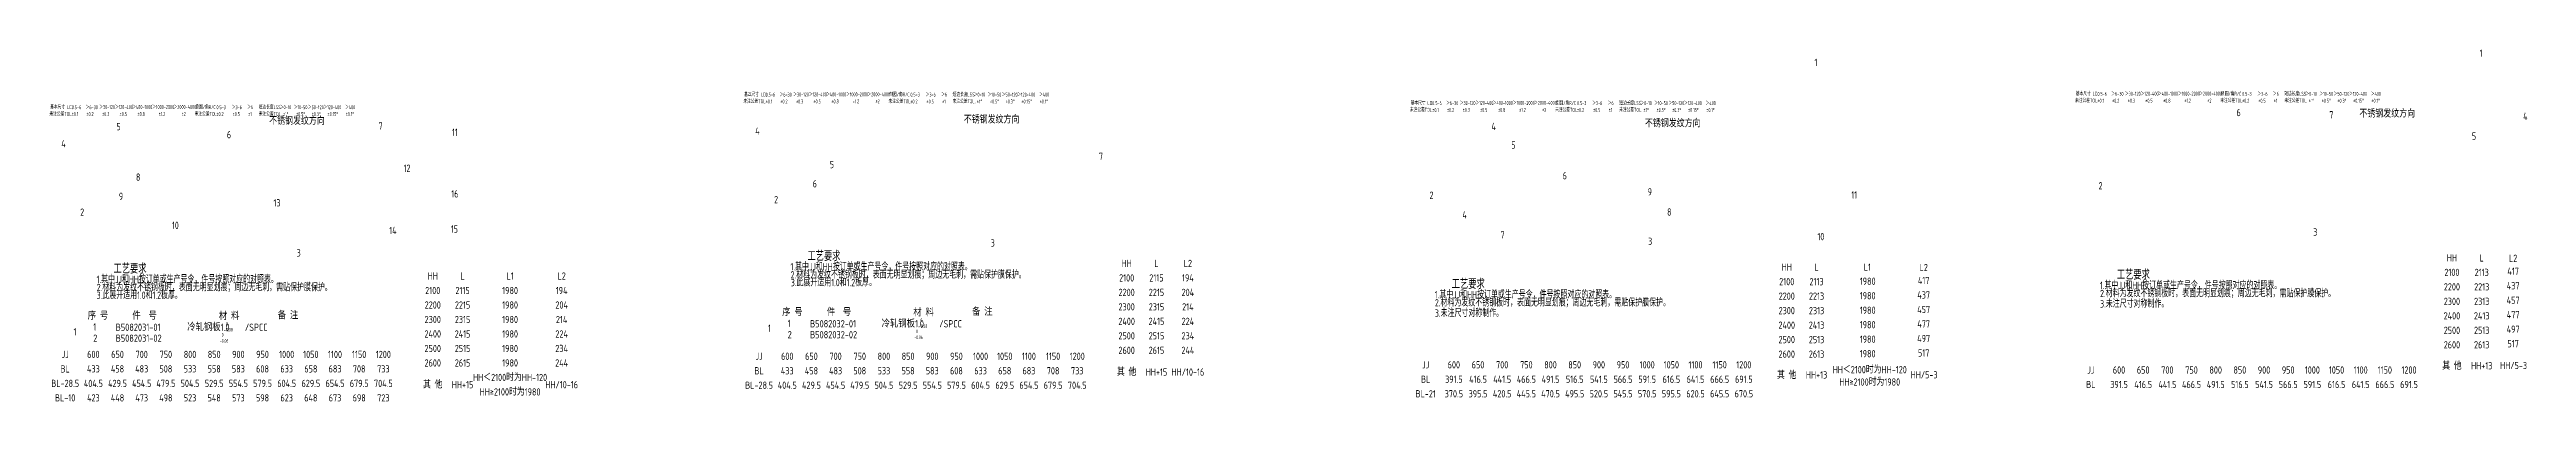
# Model space of a CAD drawing. Header units: inches. Extents: x 14216 to 120088, y -29410 to 23559.
# Drawn here: x 80133 to 84677, y 11390 to 12036 of the extents above; entities that cross this region are included whole.
import ezdxf
from ezdxf.enums import TextEntityAlignment as Align

# ---------------------------------------------------------------- set-up
doc = ezdxf.new("R2010")
doc.units = ezdxf.units.IN
doc.header["$LTSCALE"] = 0.3
doc.header["$MEASUREMENT"] = 0
for name, color, linetype in [('2', 2, 'Continuous'), ('2细实线', 2, 'Continuous'), ('6', 3, 'Continuous'), ('7', 4, 'Continuous')]:
    doc.layers.add(name, color=color, linetype=linetype)
doc.layers.add('粗实线', color=7, linetype='Continuous', lineweight=30)
doc.styles.add('HZ', font='isocp2.shx', dxfattribs={"width": 0.7, "bigfont": 'hztxt.shx'})

msp = doc.modelspace()

# ---------------------------------------------------------------- texts
at = {"layer": '2', "color": 6, "style": 'HZ', "width": 0.8}
for p in [(80535.565, 11893.766), (81809.963, 11896.152), (83059.529, 11889.271), (84370.271, 11907.029)]:
    msp.add_text('不锈钢发纹方向', height=13.5, dxfattribs=at).set_placement(p, align=Align.BOTTOM_LEFT)
at = {"layer": '2', "color": 6, "style": 'HZ', "width": 0.7}
for s, p in [('1.其中JJ和HH按订单或生产号令，件号按照对应的对照表。', (81491.917, 11630.169)), ('1.其中JJ和HH按订单或生产号令，件号按照对应的对照表。', (80218.875, 11606.989)), ('3.此展开适用1.0和1.2板厚。', (80218.976, 11577.87)), ('2.材料为发纹不锈钢板时，表面无明显划痕；周边无毛刺，需贴保护膜保护。', (80219.168, 11592.244)), ('2.材料为发纹不锈钢板时，表面无明显划痕；周边无毛刺，需贴保护膜保护。', (81492.21, 11615.424)), ('3.此展开适用1.0和1.2板厚。', (81492.489, 11601.196)), ('1.其中JJ和HH按订单或生产号令，件号按照对应的对照表。', (82673.906, 11578.938)), ('1.其中JJ和HH按订单或生产号令，件号按照对应的对照表。', (83894.243, 11595.945)), ('2.材料为发纹不锈钢板时，表面无明显划痕；周边无毛刺，需贴保护膜保护。', (83894.537, 11581.2)), ('3.未注尺寸对称制作。', (82674.193, 11545.07)), ('2.材料为发纹不锈钢板时，表面无明显划痕；周边无毛刺，需贴保护膜保护。', (82674.199, 11564.193)), ('3.未注尺寸对称制作。', (83894.531, 11562.077))]:
    msp.add_text(s, height=13.5, dxfattribs=at).set_placement(p)
at = {"layer": '2', "style": 'HZ', "width": 0.8}
for s, p in [('HH', (82108.698, 11643.138)), ('L', (82163.375, 11643.138)), ('L2', (82221.009, 11643.138)), ('HH', (83319.71, 11636.236)), ('L', (83374.388, 11636.236)), ('L1', (83467.581, 11636.236)), ('L2', (83570.932, 11635.569)), ('2100', (84540.048, 11626.643)), ('HH', (84540.048, 11653.243)), ('2113', (84594.725, 11626.643)), ('L', (84594.725, 11653.243)), ('417', (84652.359, 11628.73)), ('L2', (84652.359, 11652.576)), ('2100', (80835.655, 11593.358)), ('HH', (80835.655, 11619.958)), ('2115', (80890.333, 11593.358)), ('L', (80890.333, 11619.958)), ('1980', (80977.522, 11593.358)), ('L1', (80977.522, 11619.958)), ('194', (81072.1, 11593.358)), ('L2', (81072.1, 11619.958)), ('2200', (82108.698, 11589.938)), ('2100', (82108.698, 11616.538)), ('2215', (82163.375, 11589.938)), ('2115', (82163.375, 11616.538)), ('204', (82221.009, 11589.938)), ('194', (82221.009, 11616.538)), ('2200', (83319.71, 11583.036)), ('2100', (83319.71, 11609.636)), ('2213', (83374.388, 11583.036)), ('2113', (83374.388, 11609.636)), ('1980', (83468.189, 11610.383)), ('1980', (83468.189, 11583.783)), ('437', (83570.932, 11585.123)), ('417', (83570.932, 11611.723)), ('2200', (84540.048, 11600.043)), ('2213', (84594.725, 11600.043)), ('437', (84652.359, 11602.13)), ('2300', (80835.655, 11540.158)), ('2200', (80835.655, 11566.758)), ('2315', (80890.333, 11540.158)), ('2215', (80890.333, 11566.758)), ('1980', (80977.522, 11566.758)), ('1980', (80977.522, 11540.158)), ('204', (81072.1, 11566.758)), ('214', (81072.1, 11540.158)), ('2400', (82108.698, 11536.738)), ('2300', (82108.698, 11563.338)), ('2415', (82163.375, 11536.738)), ('2315', (82163.375, 11563.338)), ('224', (82221.009, 11536.738)), ('214', (82221.009, 11563.338)), ('2300', (83319.71, 11556.436)), ('2313', (83374.388, 11556.436)), ('1980', (83468.189, 11557.183)), ('457', (83570.932, 11558.523)), ('2400', (84540.048, 11546.843)), ('2300', (84540.048, 11573.443)), ('2413', (84594.725, 11546.843)), ('2313', (84594.725, 11573.443)), ('457', (84652.359, 11575.53)), ('477', (84652.359, 11548.93)), ('2400', (80835.655, 11513.558)), ('2415', (80890.333, 11513.558)), ('1980', (80977.522, 11513.558)), ('224', (81072.1, 11513.558)), ('2500', (82108.698, 11510.138)), ('2515', (82163.375, 11510.138)), ('234', (82221.009, 11510.138)), ('2400', (83319.71, 11529.836)), ('2500', (83319.71, 11503.236)), ('2413', (83374.388, 11529.836)), ('2513', (83374.388, 11503.236)), ('1980', (83468.189, 11530.583)), ('1980', (83468.189, 11503.983)), ('497', (83570.932, 11505.323)), ('477', (83570.932, 11531.923)), ('2500', (84540.048, 11520.243)), ('2600', (84540.048, 11493.643)), ('2513', (84594.725, 11520.243)), ('2613', (84594.725, 11493.643)), ('497', (84652.359, 11522.33)), ('517', (84652.359, 11495.73)), ('2500', (80835.655, 11486.958)), ('2600', (80835.655, 11460.358)), ('2515', (80890.333, 11486.958)), ('2615', (80890.333, 11460.358)), ('1980', (80977.522, 11486.958)), ('1980', (80977.522, 11460.358)), ('244', (81072.1, 11460.358)), ('234', (81072.1, 11486.958)), ('其 他', (82108.698, 11443.638)), ('2600', (82108.698, 11483.538)), ('2615', (82163.375, 11483.538)), ('244', (82221.009, 11483.538)), ('2600', (83319.71, 11476.636)), ('2613', (83374.388, 11476.636)), ('HH＜2100时为HH-120', (83471.997, 11448.029)), ('1980', (83468.189, 11477.383)), ('517', (83570.932, 11478.723)), ('其 他', (84540.048, 11454.81)), ('HH+13', (84594.725, 11455.361)), ('HH/5-3', (84653.146, 11455.717)), ('其 他', (80835.655, 11420.458)), ('HH+15', (80890.333, 11420.458)), ('HH＜2100时为HH-120', (80977.522, 11433.758)), ('HH≥2100时为1980', (80977.522, 11407.158)), ('HH/10-16', (81072.1, 11420.458)), ('HH+15', (82163.375, 11443.638)), ('HH/10-16', (82221.009, 11443.638)), ('其 他', (83319.71, 11437.803)), ('HH+13', (83374.388, 11438.354)), ('HH≥2100时为1980', (83471.997, 11425.364)), ('HH/5-3', (83571.719, 11438.71))]:
    msp.add_text(s, height=13.3, dxfattribs=at).set_placement(p, align=Align.MIDDLE_CENTER)
at = {"layer": '2', "style": 'HZ', "width": 0.85}
for s, height, p in [('序 号', 13.3581, (80202.738, 11540.124)), ('件  号', 13.3581, (80284.605, 11540.124)), ('材 料', 13.3581, (80443.334, 11539.476)), ('备 注', 13.3581, (80551.167, 11540.908)), ('序 号', 13.3581, (81476.684, 11546.579)), ('件  号', 13.3581, (81558.552, 11546.579)), ('材 料', 13.3581, (81717.28, 11545.931)), ('备 注', 13.3581, (81825.113, 11547.363)), ('1', 13.358, (80212.767, 11519.811)), ('2 ', 13.3581, (80212.8, 11499.142)), ('B5082031-01', 13.35809, (80253.909, 11519.171)), ('B5082031-02', 13.35809, (80253.909, 11499.134)), ('冷轧钢板1.0    /SPCC', 13.35809, (80385.181, 11519.128)), ('1', 13.358, (81486.714, 11526.266)), ('2 ', 13.3581, (81486.747, 11505.597)), ('B5082032-01', 13.35809, (81527.855, 11525.626)), ('B5082032-02', 13.35809, (81527.855, 11505.589)), ('冷轧钢板1.0    /SPCC', 13.35809, (81659.127, 11525.583))]:
    msp.add_text(s, height=height, dxfattribs=at).set_placement(p)
at = {"layer": '2', "attachment_point": 1, "style": 'HZ'}
for s, insert, char_height in [(' 0\\P-0.06', (80445.121, 11515.188), 6.5492), (' 0\\P-0.08', (80453.183, 11535.573), 6.5728), (' 0\\P-0.06', (81719.067, 11521.643), 6.5492), (' 0\\P-0.08', (81727.129, 11542.028), 6.5728)]:
    msp.add_mtext(s, dxfattribs=dict(at, insert=insert, char_height=char_height))
at = {"layer": '2细实线', "style": 'HZ', "width": 0.8}
for s, p in [('BL', (80161.287, 11449.439)), ('JJ', (80161.287, 11476.039)), ('433', (80213.009, 11449.439)), ('600', (80213.009, 11476.039)), ('458', (80257.342, 11449.439)), ('650', (80257.342, 11476.039)), ('483', (80301.676, 11449.439)), ('700', (80301.676, 11476.039)), ('508', (80346.009, 11449.439)), ('750', (80346.009, 11476.039)), ('533', (80390.342, 11449.439)), ('800', (80390.342, 11476.039)), ('558', (80434.676, 11449.439)), ('850', (80434.676, 11476.039)), ('583', (80479.009, 11449.439)), ('900', (80479.009, 11476.039)), ('608', (80523.342, 11449.439)), ('950', (80523.342, 11476.039)), ('1000', (80567.676, 11476.039)), ('633', (80567.676, 11449.439)), ('1050', (80612.009, 11476.039)), ('658', (80612.009, 11449.439)), ('1100', (80656.342, 11476.039)), ('683', (80656.342, 11449.439)), ('1150', (80700.676, 11476.039)), ('708', (80700.676, 11449.439)), ('1200', (80745.009, 11476.039)), ('733', (80745.009, 11449.439)), ('BL', (81434.329, 11446.019)), ('JJ', (81434.329, 11472.619)), ('433', (81486.051, 11446.019)), ('600', (81486.051, 11472.619)), ('458', (81530.385, 11446.019)), ('650', (81530.385, 11472.619)), ('483', (81574.718, 11446.019)), ('700', (81574.718, 11472.619)), ('508', (81619.051, 11446.019)), ('750', (81619.051, 11472.619)), ('533', (81663.385, 11446.019)), ('800', (81663.385, 11472.619)), ('558', (81707.718, 11446.019)), ('850', (81707.718, 11472.619)), ('583', (81752.051, 11446.019)), ('900', (81752.051, 11472.619)), ('608', (81796.385, 11446.019)), ('950', (81796.385, 11472.619)), ('1000', (81840.718, 11472.619)), ('633', (81840.718, 11446.019)), ('1050', (81885.051, 11472.619)), ('658', (81885.051, 11446.019)), ('1100', (81929.385, 11472.619)), ('683', (81929.385, 11446.019)), ('1150', (81973.718, 11472.619)), ('708', (81973.718, 11446.019)), ('1200', (82018.051, 11472.619)), ('733', (82018.051, 11446.019)), ('JJ', (82657.27, 11457.001)), ('600', (82708.992, 11457.001)), ('650', (82753.325, 11457.001)), ('700', (82797.659, 11457.001)), ('750', (82841.992, 11457.001)), ('800', (82886.325, 11457.001)), ('850', (82930.659, 11457.001)), ('900', (82974.992, 11457.001)), ('950', (83019.325, 11457.001)), ('1000', (83063.659, 11457.001)), ('1050', (83107.992, 11457.001)), ('1100', (83152.325, 11457.001)), ('1150', (83196.659, 11457.001)), ('1200', (83240.992, 11457.001)), ('JJ', (83877.608, 11447.408)), ('600', (83929.33, 11447.408)), ('650', (83973.663, 11447.408)), ('700', (84017.996, 11447.408)), ('750', (84062.33, 11447.408)), ('800', (84106.663, 11447.408)), ('850', (84150.996, 11447.408)), ('900', (84195.33, 11447.408)), ('950', (84239.663, 11447.408)), ('1000', (84283.996, 11447.408)), ('1050', (84328.33, 11447.408)), ('1100', (84372.663, 11447.408)), ('1150', (84416.996, 11447.408)), ('1200', (84461.33, 11447.408)), ('BL-28.5', (80161.287, 11422.839)), ('404.5', (80213.009, 11422.839)), ('429.5', (80257.342, 11422.839)), ('454.5', (80301.676, 11422.839)), ('479.5', (80346.009, 11422.839)), ('504.5', (80390.342, 11422.839)), ('529.5', (80434.676, 11422.839)), ('554.5', (80479.009, 11422.839)), ('579.5', (80523.342, 11422.839)), ('604.5', (80567.676, 11422.839)), ('629.5', (80612.009, 11422.839)), ('654.5', (80656.342, 11422.839)), ('679.5', (80700.676, 11422.839)), ('704.5', (80745.009, 11422.839)), ('BL-28.5', (81434.329, 11419.419)), ('404.5', (81486.051, 11419.419)), ('429.5', (81530.385, 11419.419)), ('454.5', (81574.718, 11419.419)), ('479.5', (81619.051, 11419.419)), ('504.5', (81663.385, 11419.419)), ('529.5', (81707.718, 11419.419)), ('554.5', (81752.051, 11419.419)), ('579.5', (81796.385, 11419.419)), ('604.5', (81840.718, 11419.419)), ('629.5', (81885.051, 11419.419)), ('654.5', (81929.385, 11419.419)), ('679.5', (81973.718, 11419.419)), ('704.5', (82018.051, 11419.419)), ('BL-21', (82657.27, 11403.801)), ('BL', (82657.27, 11430.401)), ('370.5', (82708.992, 11403.801)), ('391.5', (82708.992, 11430.401)), ('395.5', (82753.325, 11403.801)), ('416.5', (82753.325, 11430.401)), ('420.5', (82797.659, 11403.801)), ('441.5', (82797.659, 11430.401)), ('445.5', (82841.992, 11403.801)), ('466.5', (82841.992, 11430.401)), ('470.5', (82886.325, 11403.801)), ('491.5', (82886.325, 11430.401)), ('495.5', (82930.659, 11403.801)), ('516.5', (82930.659, 11430.401)), ('520.5', (82974.992, 11403.801)), ('541.5', (82974.992, 11430.401)), ('545.5', (83019.325, 11403.801)), ('566.5', (83019.325, 11430.401)), ('570.5', (83063.659, 11403.801)), ('591.5', (83063.659, 11430.401)), ('595.5', (83107.992, 11403.801)), ('616.5', (83107.992, 11430.401)), ('620.5', (83152.325, 11403.801)), ('641.5', (83152.325, 11430.401)), ('645.5', (83196.659, 11403.801)), ('666.5', (83196.659, 11430.401)), ('670.5', (83240.992, 11403.801)), ('691.5', (83240.992, 11430.401)), ('BL', (83877.608, 11420.808)), ('391.5', (83929.33, 11420.808)), ('416.5', (83973.663, 11420.808)), ('441.5', (84017.996, 11420.808)), ('466.5', (84062.33, 11420.808)), ('491.5', (84106.663, 11420.808)), ('516.5', (84150.996, 11420.808)), ('541.5', (84195.33, 11420.808)), ('566.5', (84239.663, 11420.808)), ('591.5', (84283.996, 11420.808)), ('616.5', (84328.33, 11420.808)), ('641.5', (84372.663, 11420.808)), ('666.5', (84416.996, 11420.808)), ('691.5', (84461.33, 11420.808)), ('BL-10', (80161.287, 11396.239)), ('423', (80213.009, 11396.239)), ('448', (80257.342, 11396.239)), ('473', (80301.676, 11396.239)), ('498', (80346.009, 11396.239)), ('523', (80390.342, 11396.239)), ('548', (80434.676, 11396.239)), ('573', (80479.009, 11396.239)), ('598', (80523.342, 11396.239)), ('623', (80567.676, 11396.239)), ('648', (80612.009, 11396.239)), ('673', (80656.342, 11396.239)), ('698', (80700.676, 11396.239)), ('723', (80745.009, 11396.239))]:
    msp.add_text(s, height=13.3, dxfattribs=at).set_placement(p, align=Align.MIDDLE_CENTER)
at = {"layer": '6', "color": 2, "style": 'HZ', "width": 0.7}
for s, p in [('基本尺寸 LD.', (81406.881, 11949.622)), ('0.5-6', (81446.433, 11949.448)), ('＞6-30', (81471.89, 11949.448)), ('＞30-120', (81496.886, 11949.67)), ('＞120-400', (81525.624, 11949.763)), ('＞400-1000', (81557.423, 11949.763)), ('＞1000-2000', (81594.119, 11949.853)), ('＞2000-4000', (81633.193, 11949.944)), ('倒圆/角R/C', (81673.255, 11949.622)), ('0.5-3', (81711.907, 11949.448)), ('＞3-6', (81739.86, 11949.448)), ('＞6', (81768.381, 11949.67)), ('短边长度LSS.', (81789.374, 11949.622)), ('＞0-10', (81828.162, 11949.448)), ('＞10-50', (81853.637, 11949.448)), ('＞50-120', (81879.679, 11949.448)), ('＞120-400', (81908.084, 11949.448)), ('＞400', (81947.957, 11949.448)), ('基本尺寸 LD.', (83850.16, 11951.01)), ('0.5-6', (83889.711, 11950.837)), ('＞6-30', (83915.168, 11950.837)), ('＞30-120', (83940.165, 11951.058)), ('＞120-400', (83968.903, 11951.151)), ('＞400-1000', (84000.701, 11951.151)), ('＞1000-2000', (84037.398, 11951.241)), ('＞2000-4000', (84076.472, 11951.332)), ('倒圆/角R/C', (84116.534, 11951.01)), ('0.5-3', (84155.185, 11950.837)), ('＞3-6', (84183.138, 11950.837)), ('＞6', (84211.66, 11951.058)), ('短边长度LSS.', (84232.652, 11951.01)), ('＞0-10', (84271.44, 11950.837)), ('＞10-50', (84296.916, 11950.837)), ('＞50-120', (84322.957, 11950.837)), ('＞120-400', (84351.363, 11950.837)), ('＞400', (84391.235, 11950.837)), ('未注公差TOL.', (80132.422, 11913.986)), ('基本尺寸 LD.', (80133.839, 11926.442)), ('0.5-6', (80173.391, 11926.268)), ('%%P0.1', (80173.391, 11913.668)), ('＞6-30', (80198.848, 11926.268)), ('%%P0.2', (80200.391, 11913.668)), ('＞30-120', (80223.844, 11926.489)), ('%%P0.3', (80229.191, 11913.668)), ('＞120-400', (80252.582, 11926.582)), ('%%P0.5', (80261.133, 11913.761)), ('＞400-1000', (80284.381, 11926.582)), ('%%P0.8', (80294.014, 11913.761)), ('＞1000-2000', (80321.077, 11926.673)), ('%%P1.2', (80332.905, 11913.852)), ('＞2000-4000', (80360.151, 11926.763)), ('%%P2', (80374.941, 11913.942)), ('未注公差TOL.', (80398.796, 11913.986)), ('倒圆/角R/C', (80400.213, 11926.442)), ('0.5-3', (80438.865, 11926.268)), ('%%P0.2', (80438.865, 11913.668)), ('＞3-6', (80466.818, 11926.268)), ('%%P0.5', (80468.506, 11913.668)), ('＞6', (80495.339, 11926.489)), ('%%P1', (80497.076, 11913.668)), ('未注公差TOL.', (80516.344, 11913.986)), ('短边长度LSS.', (80516.332, 11926.442)), ('＞0-10', (80555.12, 11926.268)), ('%%P1%%D', (80560.89, 11913.668)), ('＞10-50', (80580.595, 11926.268)), ('%%P0.5%%D', (80584.862, 11913.668)), ('＞50-120', (80606.637, 11926.268)), ('%%P0.3%%D', (80613.606, 11913.668)), ('＞120-400', (80635.042, 11926.268)), ('%%P0.15%%D', (80642.636, 11913.668)), ('＞400', (80674.915, 11926.268)), ('%%P0.1%%D', (80676.089, 11913.668)), ('未注公差TOL.', (81405.464, 11937.166)), ('%%P0.1', (81446.433, 11936.848)), ('%%P0.2', (81473.433, 11936.848)), ('%%P0.3', (81502.233, 11936.848)), ('%%P0.5', (81534.175, 11936.941)), ('%%P0.8', (81567.056, 11936.941)), ('%%P1.2', (81605.947, 11937.032)), ('%%P2', (81647.983, 11937.123)), ('未注公差TOL.', (81671.838, 11937.166)), ('%%P0.2', (81711.907, 11936.848)), ('%%P0.5', (81741.548, 11936.848)), ('%%P1', (81770.118, 11936.848)), ('未注公差TOL.', (81789.386, 11937.166)), ('%%P1%%D', (81833.932, 11936.848)), ('%%P0.5%%D', (81857.904, 11936.848)), ('%%P0.3%%D', (81886.648, 11936.848)), ('%%P0.15%%D', (81915.678, 11936.848)), ('%%P0.1%%D', (81949.131, 11936.848)), ('未注公差TOL.', (82628.405, 11921.547)), ('基本尺寸 LD.', (82629.822, 11934.003)), ('0.5-6', (82669.373, 11933.83)), ('%%P0.1', (82669.373, 11921.23)), ('＞6-30', (82694.831, 11933.83)), ('%%P0.2', (82696.373, 11921.23)), ('＞30-120', (82719.827, 11934.051)), ('%%P0.3', (82725.173, 11921.23)), ('＞120-400', (82748.565, 11934.144)), ('%%P0.5', (82757.116, 11921.323)), ('＞400-1000', (82780.364, 11934.144)), ('%%P0.8', (82789.997, 11921.323)), ('＞1000-2000', (82817.06, 11934.234)), ('%%P1.2', (82828.888, 11921.413)), ('＞2000-4000', (82856.134, 11934.325)), ('%%P2', (82870.924, 11921.504)), ('未注公差TOL.', (82894.779, 11921.547)), ('倒圆/角R/C', (82896.196, 11934.003)), ('0.5-3', (82934.847, 11933.83)), ('%%P0.2', (82934.847, 11921.23)), ('＞3-6', (82962.801, 11933.83)), ('%%P0.5', (82964.489, 11921.23)), ('＞6', (82991.322, 11934.051)), ('%%P1', (82993.059, 11921.23)), ('未注公差TOL.', (83012.327, 11921.547)), ('短边长度LSS.', (83012.315, 11934.003)), ('＞0-10', (83051.103, 11933.83)), ('%%P1%%D', (83056.873, 11921.23)), ('＞10-50', (83076.578, 11933.83)), ('%%P0.5%%D', (83080.844, 11921.23)), ('＞50-120', (83102.62, 11933.83)), ('%%P0.3%%D', (83109.589, 11921.23)), ('＞120-400', (83131.025, 11933.83)), ('%%P0.15%%D', (83138.619, 11921.23)), ('＞400', (83170.898, 11933.83)), ('%%P0.1%%D', (83172.072, 11921.23)), ('未注公差TOL.', (83848.742, 11938.554)), ('%%P0.1', (83889.711, 11938.237)), ('%%P0.2', (83916.711, 11938.237)), ('%%P0.3', (83945.511, 11938.237)), ('%%P0.5', (83977.453, 11938.33)), ('%%P0.8', (84010.335, 11938.33)), ('%%P1.2', (84049.225, 11938.42)), ('%%P2', (84091.261, 11938.511)), ('未注公差TOL.', (84115.116, 11938.554)), ('%%P0.2', (84155.185, 11938.237)), ('%%P0.5', (84184.827, 11938.237)), ('%%P1', (84213.397, 11938.237)), ('未注公差TOL.', (84232.665, 11938.554)), ('%%P1%%D', (84277.211, 11938.237)), ('%%P0.5%%D', (84301.182, 11938.237)), ('%%P0.3%%D', (84329.927, 11938.237)), ('%%P0.15%%D', (84358.957, 11938.237)), ('%%P0.1%%D', (84392.41, 11938.237))]:
    msp.add_text(s, height=7.2, dxfattribs=at).set_placement(p)
at = {"layer": '7', "style": 'HZ', "width": 0.7}
for s, p in [('1', (83370.624, 12005.346)), ('1', (84590.962, 12022.353)), ('6', (84144.931, 11913.432)), ('7', (84315.125, 11909.174)), ('4', (84670.721, 11906.436)), ('4', (80154.287, 11856.337)), ('5', (80255.496, 11887.657)), ('6', (80458.031, 11872.808)), ('7', (80736.258, 11888.7)), ('11', (80871.032, 11877.142)), ('4', (81427.329, 11879.518)), ('4', (82778.03, 11887.847)), ('5', (82814.453, 11853.729)), ('5', (84576.75, 11870.039)), ('12', (80782.193, 11811.028)), ('5', (81564.2, 11817.947)), ('7', (82057.994, 11833.215)), ('9', (80259.799, 11759.559)), ('8', (80291.158, 11794.766)), ('16', (80869.716, 11764.029)), ('6', (81532.841, 11782.739)), ('2', (82664.471, 11761.629)), ('6', (82908.586, 11797.445)), ('9', (83064.561, 11767.785)), ('11', (83438.182, 11762.055)), ('2', (83891.872, 11778.918)), ('2', (80188.902, 11730.491)), ('13', (80543.579, 11747.574)), ('2', (81461.944, 11753.671)), ('4', (82724.725, 11725.552)), ('8', (83100.252, 11730.739)), ('10', (80357.295, 11706.222)), ('14', (80755.957, 11696.755)), ('15', (80868.958, 11699.452)), ('3', (81859.361, 11673.907)), ('7', (82794.571, 11688.636)), ('3', (83065.377, 11676.936)), ('10', (83376.08, 11685.58)), ('3', (84285.714, 11693.943)), ('3', (80586.037, 11655.719)), ('1', (80176.69, 11510.813)), ('1', (81450.637, 11517.268))]:
    msp.add_text(s, height=13.5, dxfattribs=at).set_placement(p)
at = {"layer": '粗实线', "color": 3, "linetype": 'Continuous', "lineweight": -3, "style": 'HZ', "width": 0.7}
for p in [(80250.009, 11624.583), (81523.051, 11647.763), (82705.039, 11596.532), (83925.377, 11613.539)]:
    msp.add_text('工艺要求', height=16, dxfattribs=at).set_placement(p)

doc.saveas('drawing.dxf')
